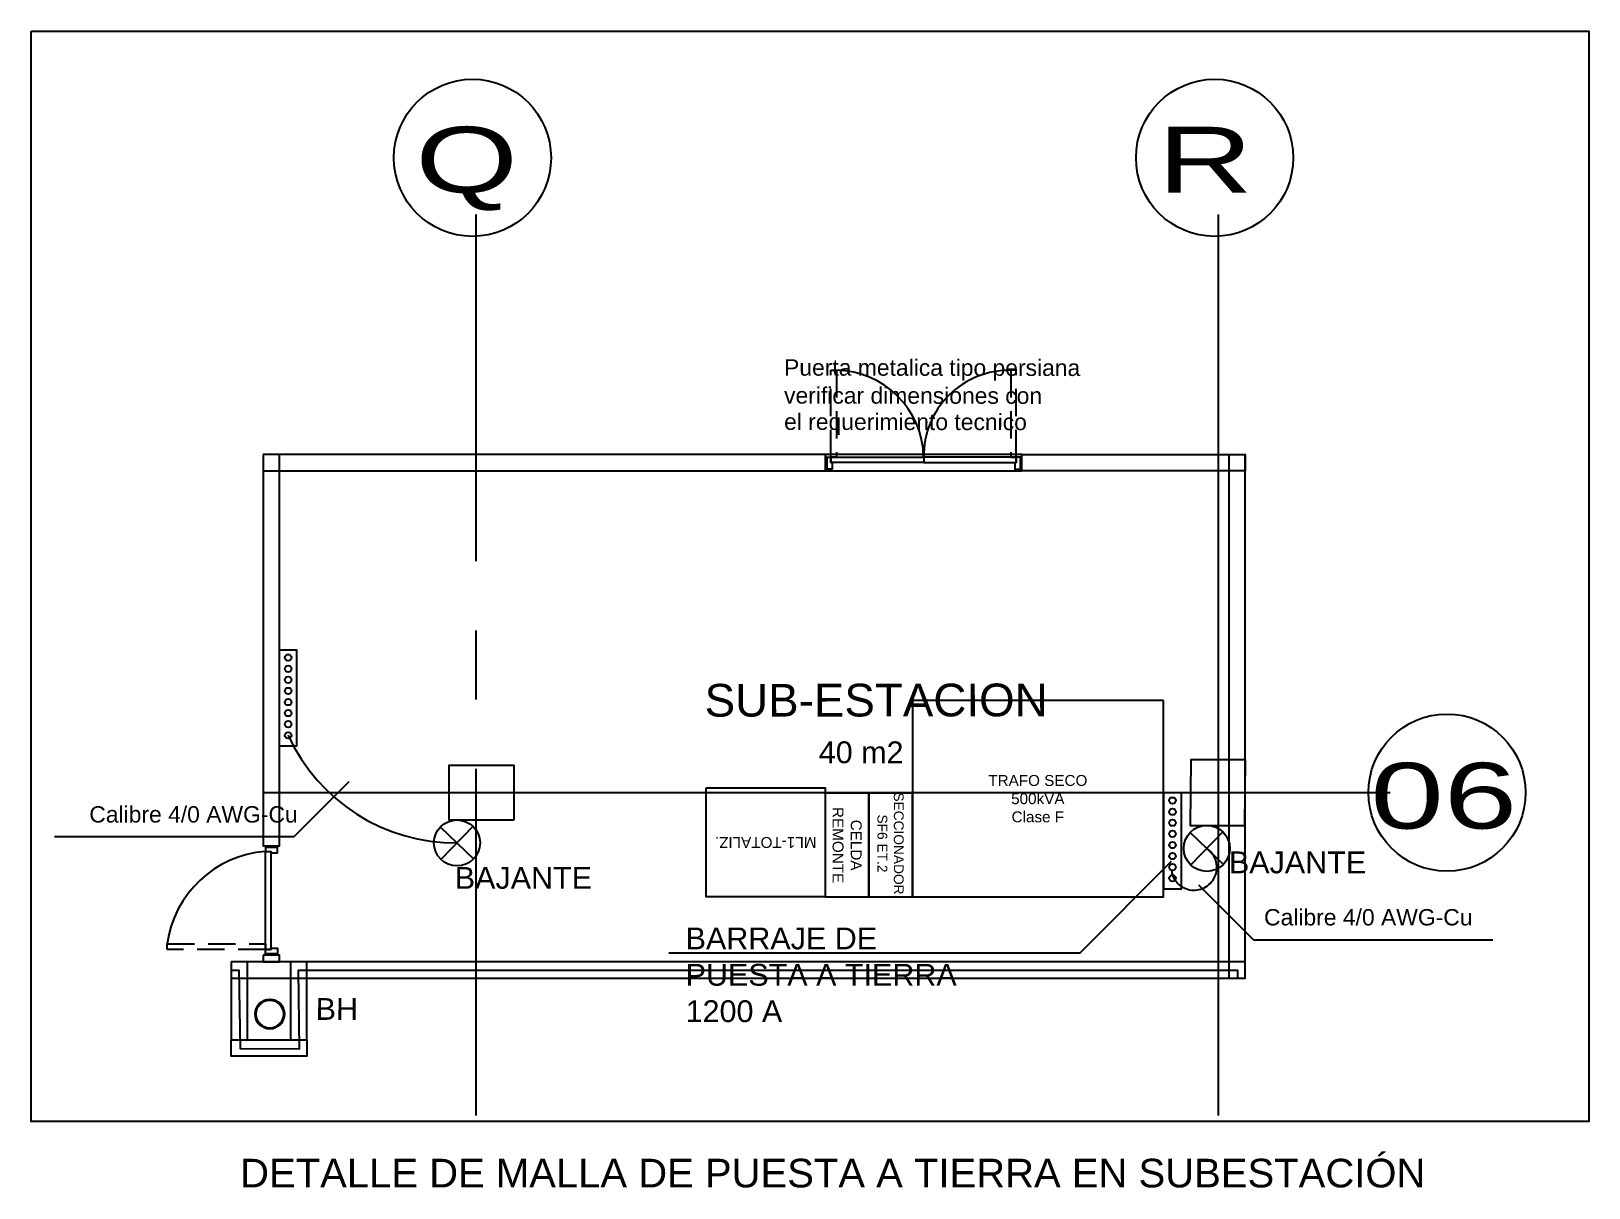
# Model space of a CAD drawing. Header units: millimetres. Extents: x 4.4 to 81.4, y 5.1 to 81.2.
# Drawn here: x 64.39 to 78.67, y 40.4 to 51 of the extents above; entities that cross this region are included whole.
import ezdxf

# ---------------------------------------------------------------- set-up
doc = ezdxf.new("R2010")
doc.units = ezdxf.units.MM
doc.linetypes.add('CENTER', pattern=[50.8, 31.75, -6.35, 6.35, -6.35])
doc.linetypes.add('HIDDEN', pattern=[0.375, 0.25, -0.125])
doc.layers.get('Defpoints').update_dxf_attribs({"color": 8})
doc.layers.add('Acabados', color=2, linetype='Continuous', lineweight=40)
doc.layers.add('TEXTOELECTRICO', color=7, linetype='Continuous', lineweight=25)
for name, color, linetype in [('amobla', 2, 'Continuous'), ('Bajante', 3, 'CENTER'), ('DIM-25', 8, 'Continuous'), ('EJE-ESTRUCTURA', 8, 'CENTER'), ('Estructura', 6, 'Continuous'), ('F-2', 8, 'Continuous'), ('GAB', 9, 'Continuous'), ('JCA_TEXTO1', 8, 'Continuous'), ('JCA_TEXTO2', 8, 'Continuous'), ('MUEBLE', 8, 'Continuous'), ('MURO', 8, 'Continuous'), ('plano', 7, 'Continuous'), ('RE80', 7, 'Continuous'), ('TEXTOS', 8, 'Continuous'), ('Vidrio', 8, 'Continuous')]:
    doc.layers.add(name, color=color, linetype=linetype)
doc.styles.get("Standard").update_dxf_attribs({"font": 'arial.ttf'})
doc.styles.add('style2', font='stylu.ttf', dxfattribs={"width": 1.5})

msp = doc.modelspace()

# ---------------------------------------------------------------- texts
at = {"layer": 'JCA_TEXTO2', "style": 'style2', "width": 1.5}
for s, height, p in [('Q', 0.603, (67.914, 49.523)), ('R', 0.603, (74.714, 49.523)), ('06', 0.6031, (76.665, 43.695))]:
    msp.add_text(s, height=height, rotation=0.0293, dxfattribs=at).set_placement(p)
at = {"layer": 'plano', "color": 7, "insert": (71.739, 40.67), "char_height": 0.2625, "width": 11.37012, "attachment_point": 2}
msp.add_mtext('DETALLE DE MALLA DE PUESTA A TIERRA EN SUBESTACIÓN', dxfattribs=at)
at = {"layer": 'RE80', "ltscale": 0.015, "insert": (73.618, 43.969), "char_height": 0.1, "width": 2.3, "attachment_point": 5}
msp.add_mtext('\\pxqc;TRAFO SECO\\P\\pq*;500kVA\\P\\pqc;Clase F', dxfattribs=at)
at = {"layer": 'RE80', "ltscale": 0.015, "attachment_point": 5}
for s, insert, char_height, width, rotation in [('\\pxqc;SECCIONADOR SF6 ET.2', (72.268, 43.559), 0.09, 1.08, 270), ('\\pxqc;CELDA REMONTE', (71.87, 43.544, -1417.062), 0.1, 0.95, 270), ('\\pxqc;ML1-TOTALIZ.', (71.124, 43.569), 0.1, 1.089, 180)]:
    msp.add_mtext(s, dxfattribs=dict(at, insert=insert, char_height=char_height, width=width, rotation=rotation))
at = {"layer": 'TEXTOELECTRICO'}
for p in [(75.369, 43.286), (68.276, 43.144)]:
    msp.add_text('BAJANTE', height=0.2, dxfattribs=at).set_placement(p)
at = {"layer": 'TEXTOELECTRICO', "attachment_point": 1}
for s, insert, char_height, width in [('Calibre 4/0 AWG-Cu', (64.927, 43.901, -1417.062), 0.15, 1.90089), ('Calibre 4/0 AWG-Cu', (75.691, 42.958, -1417.062), 0.15, 1.90089), ('BARRAJE DE PUESTA A TIERRA 1200 A', (70.391, 42.789), 0.2, 2.50644)]:
    msp.add_mtext(s, dxfattribs=dict(at, insert=insert, char_height=char_height, width=width))
at = {"layer": 'TEXTOS'}
for s, height, rotation, p in [('Puerta metalica tipo persiana', 0.15, 359.9331, (71.293, 47.846)), ('verificar dimensiones con', 0.15, 359.9331, (71.293, 47.59)), ('el requerimiento tecnico', 0.15, 359.9331, (71.293, 47.349)), ('SUB-ESTACION', 0.3, 0.0669, (70.565, 44.721)), ('40 m2', 0.2, 359.9331, (71.611, 44.295)), ('BH', 0.2, 359.9331, (67.001, 41.943))]:
    msp.add_text(s, height=height, rotation=rotation, dxfattribs=at).set_placement(p)

# ---------------------------------------------------------------- linework, layer by layer
at = {"color": 7}
for p, q in [((68.144, 43.71), (68.448, 43.417)), ((68.442, 43.716), (68.149, 43.412)), ((75.014, 43.66), (75.318, 43.367)), ((75.312, 43.666), (75.019, 43.362))]:
    msp.add_line(p, q, dxfattribs=at)
for points in [[(66.671, 45.335), (66.827, 45.335), (66.827, 44.451), (66.671, 44.451)], [(74.774, 44.025), (74.93, 44.025), (74.93, 43.141), (74.774, 43.141)]]:
    msp.add_lwpolyline(points, close=True)
for centre in [(66.749, 45.262), (66.749, 45.16), (66.749, 45.059), (66.749, 44.957), (66.749, 44.855), (66.749, 44.754), (66.749, 44.652), (66.749, 44.55), (74.852, 43.952), (74.852, 43.85), (74.852, 43.749), (74.852, 43.647), (74.852, 43.545), (74.852, 43.444), (74.852, 43.342), (74.852, 43.24)]:
    msp.add_circle(centre, 0.0297)
for centre in [(68.296, 43.564), (75.166, 43.514)]:
    msp.add_circle(centre, 0.211, dxfattribs=at)
at = {"layer": 'Acabados', "ltscale": 0.03}
msp.add_circle((66.581, 41.996), 0.131, dxfattribs=at)
at = {"layer": 'amobla', "ltscale": 0.03}
msp.add_line((72.572, 47.049), (72.572, 47.049), dxfattribs=at)
at = {"layer": 'Bajante', "ltscale": 0.09}
for centre, radius, start, end in [((68.284, 45.251), 1.687, 204.548, 270.3983), ((75.049, 43.34), 0.209, 187.0697, 56.0174)]:
    msp.add_arc(centre, radius, start, end, dxfattribs=at)
at = {"layer": 'Defpoints'}
msp.add_lwpolyline([(66.226, 42.399), (66.297, 42.399), (66.308, 41.679), (66.854, 41.677), (66.843, 42.399), (75.449, 42.399), (75.449, 42.324)], dxfattribs=at)
at = {"layer": 'DIM-25'}
for centre, radius, start, end in [((71.762, 47.085), 0.81, 1.0451, 89.2093), ((73.357, 47.11), 0.785, 89.0328, 180.7127), ((66.618, 42.503), 0.987, 94.5686, 172.1055)]:
    msp.add_arc(centre, radius, start, end, dxfattribs=at)
at = {"layer": 'EJE-ESTRUCTURA', "ltscale": 0.1}
for p, q in [((68.47, 49.322), (68.47, 41.011)), ((75.27, 49.322), (75.27, 41.011))]:
    msp.add_line(p, q, dxfattribs=at)
at = {"layer": 'EJE-ESTRUCTURA'}
for p, q in [((75.27, 47.124), (75.27, 42.324)), ((66.521, 44.025), (76.847, 44.025))]:
    msp.add_line(p, q, dxfattribs=at)
at = {"layer": 'Estructura'}
for points in [[(68.82, 43.775), (68.82, 44.275), (68.22, 44.275), (68.22, 43.775)], [(75.515, 43.725), (75.52, 44.325), (75.019, 44.325), (75.015, 43.725)]]:
    msp.add_lwpolyline(points, close=True, dxfattribs=at)
at = {"layer": 'F-2'}
for points in [[(71.735, 47.049), (71.735, 46.988), (71.684, 46.988), (71.684, 47.1), (71.722, 47.1), (71.722, 47.049), (71.735, 47.049)], [(73.408, 47.049), (73.408, 46.988), (73.459, 46.988), (73.459, 47.1), (73.421, 47.1), (73.421, 47.049), (73.408, 47.049)], [(71.672, 47.087), (71.684, 47.087), (71.684, 47), (71.672, 47)], [(73.472, 47.087), (73.459, 47.087), (73.459, 47), (73.472, 47)], [(66.553, 43.537), (66.553, 43.524), (66.64, 43.524), (66.64, 43.537)], [(66.591, 43.473), (66.652, 43.473), (66.652, 43.524), (66.54, 43.524), (66.54, 43.486), (66.591, 43.486), (66.591, 43.473)], [(66.591, 42.6), (66.652, 42.6), (66.652, 42.549), (66.54, 42.549), (66.54, 42.587), (66.591, 42.587), (66.591, 42.6)], [(66.553, 42.537), (66.553, 42.549), (66.64, 42.549), (66.64, 42.537)]]:
    msp.add_lwpolyline(points, dxfattribs=at)
for points in [[(71.722, 47.049), (71.722, 47.1), (72.572, 47.1), (72.572, 47.049)], [(73.421, 47.049), (73.421, 47.1), (72.572, 47.1), (72.572, 47.049)], [(66.591, 42.587), (66.54, 42.587), (66.54, 43.486), (66.591, 43.486)]]:
    msp.add_lwpolyline(points, close=True, dxfattribs=at)
at = {"layer": 'GAB'}
for points in [[(74.769, 44.869), (72.469, 44.869), (72.469, 43.069), (74.769, 43.069)], [(70.58, 44.069), (71.669, 44.069), (71.669, 43.069), (70.58, 43.069)], [(71.669, 44.019), (71.669, 43.069), (72.069, 43.069), (72.069, 44.019)], [(72.069, 44.019), (72.069, 43.069), (72.469, 43.069), (72.469, 44.019)]]:
    msp.add_lwpolyline(points, close=True, dxfattribs=at)
at = {"layer": 'JCA_TEXTO1', "linetype": 'Continuous'}
for centre in [(68.438, 49.842), (68.438, 49.842), (75.238, 49.842), (75.238, 49.842), (77.367, 44.025)]:
    msp.add_circle(centre, 0.72, dxfattribs=at)
at = {"layer": 'MUEBLE', "linetype": 'HIDDEN'}
for points in [[(71.773, 47.1), (71.722, 47.1), (71.722, 47.895), (71.773, 47.895)], [(73.37, 47.1), (73.421, 47.1), (73.421, 47.895), (73.37, 47.895)], [(66.54, 42.638), (66.54, 42.587), (65.641, 42.587), (65.641, 42.638)]]:
    msp.add_lwpolyline(points, close=True, dxfattribs=at)
at = {"layer": 'MURO'}
for points in [[(66.521, 46.974), (71.673, 46.974), (71.673, 47.124), (66.521, 47.124)], [(75.369, 47.124), (75.369, 42.324)], [(75.519, 42.324), (75.519, 47.124)], [(66.226, 42.324), (75.519, 42.324), (75.519, 42.474), (66.301, 42.474)]]:
    msp.add_lwpolyline(points, dxfattribs=at)
for points in [[(66.521, 47.124), (66.521, 43.537), (66.671, 43.537), (66.671, 47.124)], [(75.519, 46.974), (73.472, 46.974), (73.472, 47.124), (75.519, 47.124)], [(66.521, 42.537), (66.521, 42.474), (66.671, 42.474), (66.671, 42.537)], [(66.226, 42.474), (66.226, 41.761), (66.376, 41.761), (66.376, 42.474)], [(66.771, 42.474), (66.771, 41.761), (66.921, 41.761), (66.921, 42.474)], [(66.921, 41.761), (66.921, 41.611), (66.226, 41.611), (66.226, 41.761)]]:
    msp.add_lwpolyline(points, close=True, dxfattribs=at)
at = {"layer": 'RE80', "color": 7}
msp.add_lwpolyline([(64.394, 51.003), (78.667, 51.003), (78.667, 41.011), (64.394, 41.011)], close=True, dxfattribs=at)
at = {"layer": 'TEXTOELECTRICO'}
for points in [[(67.305, 44.123), (66.801, 43.619), (64.608, 43.619)], [(74.841, 43.394), (74.002, 42.555), (70.236, 42.555)], [(75.09, 43.18), (75.594, 42.676), (77.786, 42.676)]]:
    msp.add_lwpolyline(points, dxfattribs=at)
at = {"layer": 'Vidrio'}
msp.add_lwpolyline([(71.673, 47.124), (71.673, 46.974), (73.472, 46.974), (73.472, 47.124)], close=True, dxfattribs=at)

msp.set_redraw_order([(e.dxf.handle, doc.entitydb.next_handle()) for e in msp.query("TEXT MTEXT ATTDEF DIMENSION ARC_DIMENSION")])  # texts and dimensions are drawn at this point

doc.saveas('drawing.dxf')
